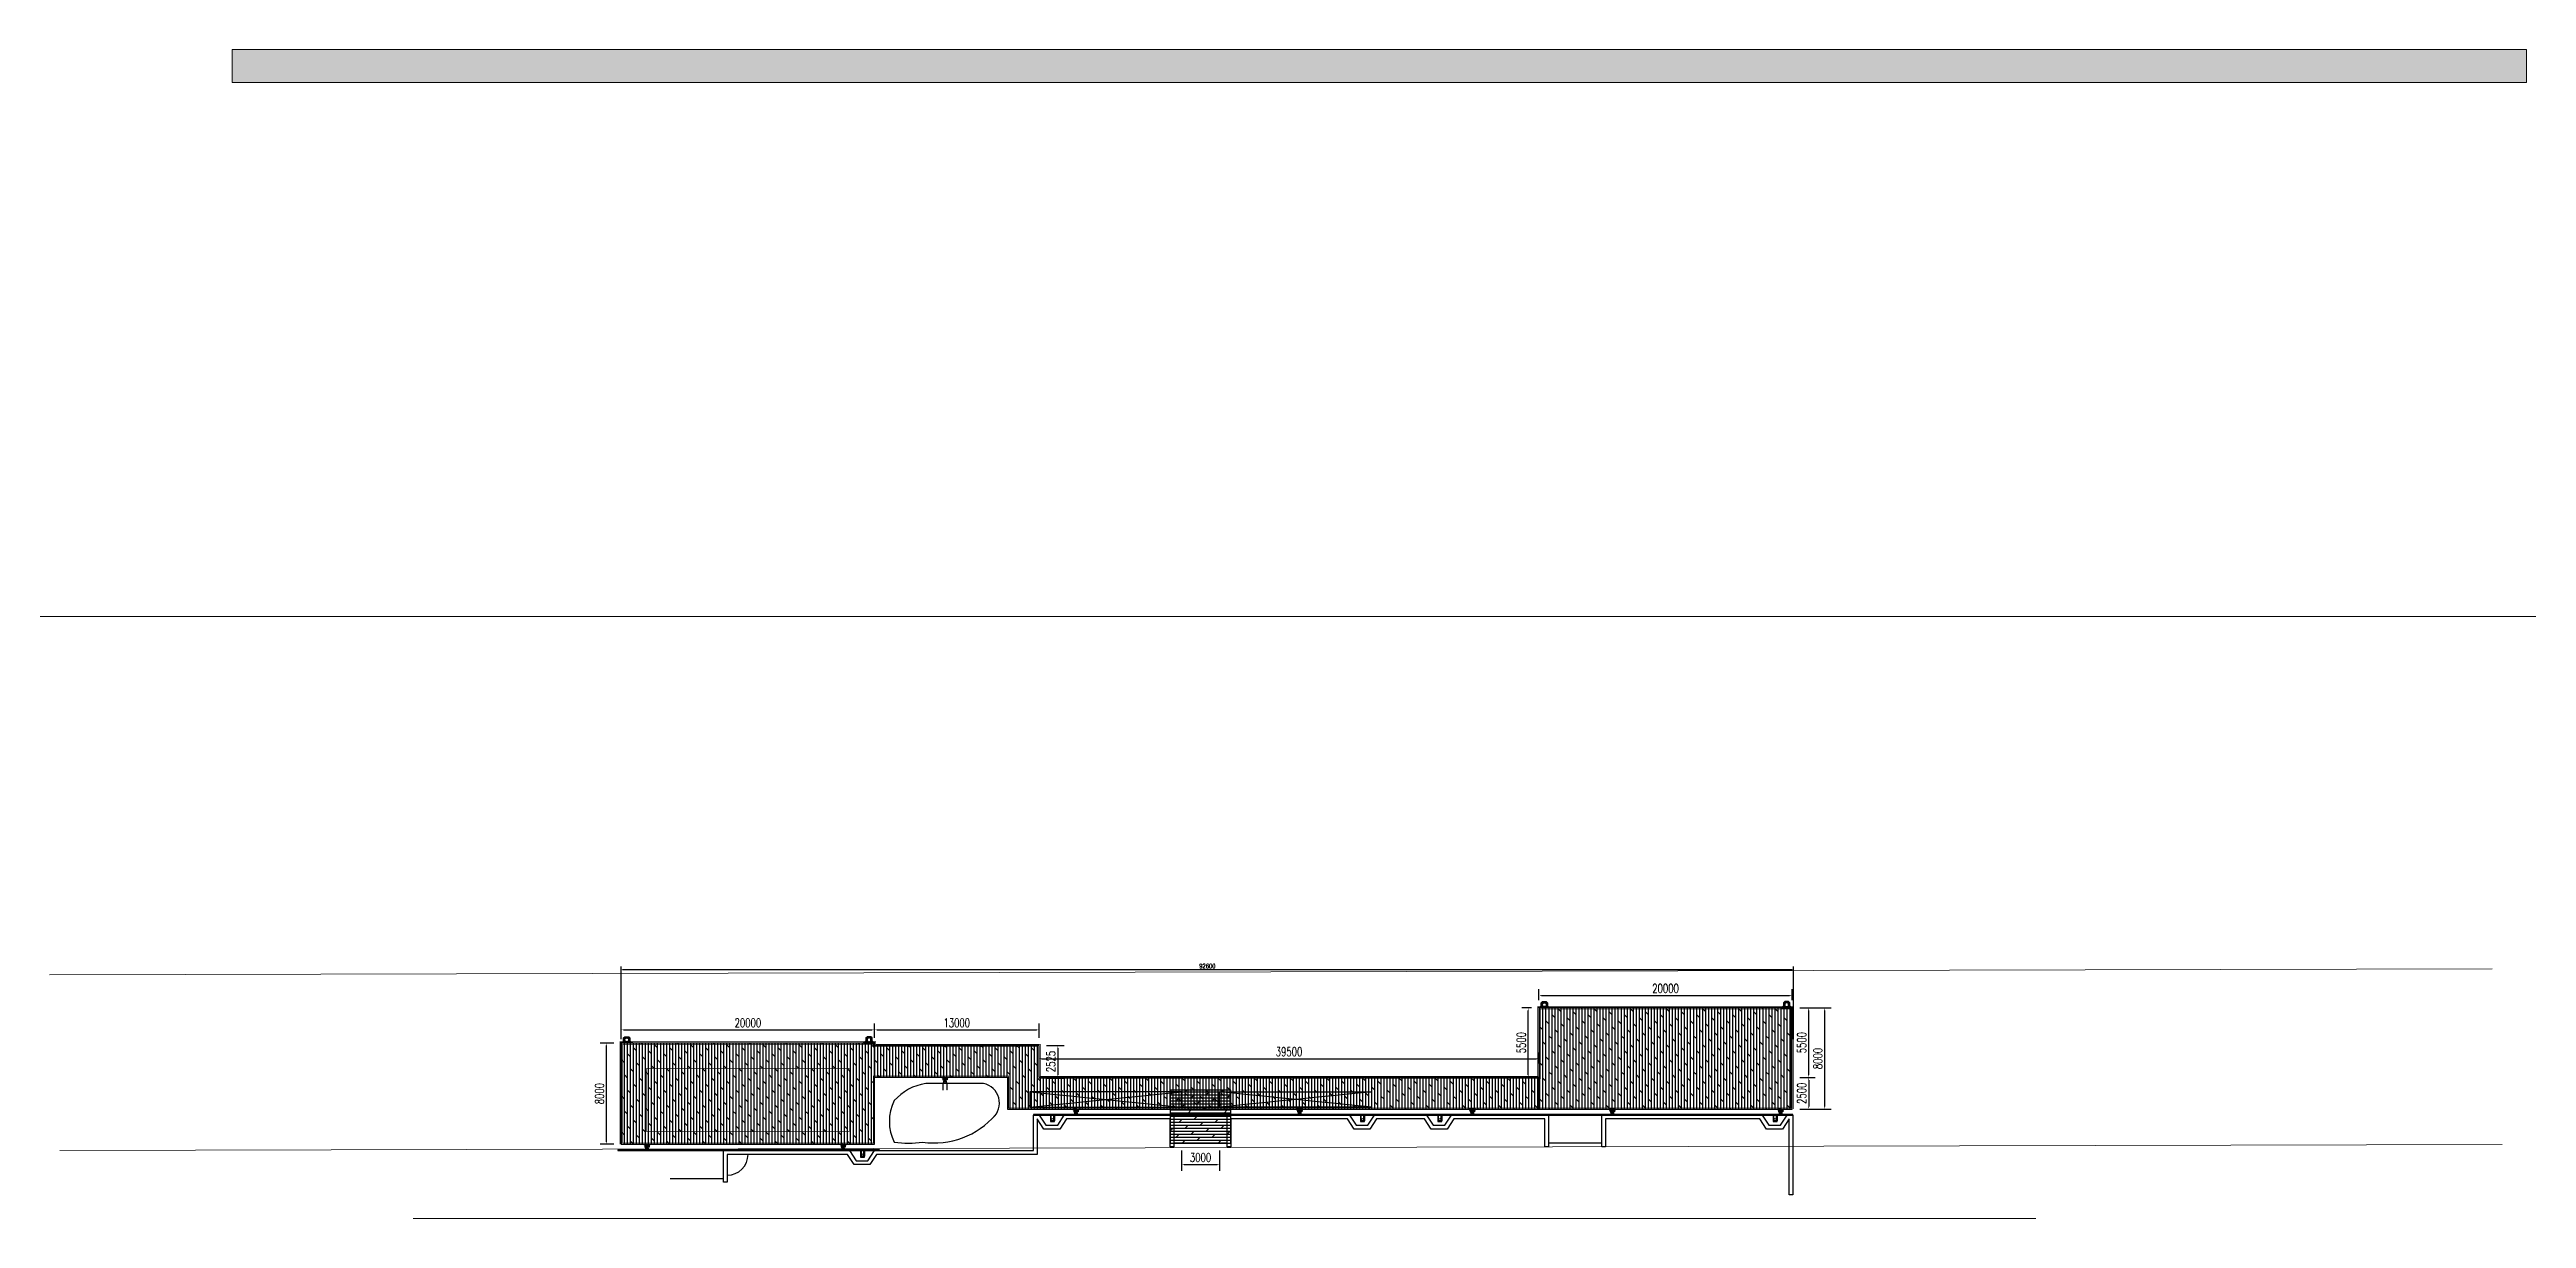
# Model space of a CAD drawing. Header units: millimetres. Extents: x -1871197 to -1180782, y 1281217 to 1543414.
# Drawn here: x -1816000 to -1620308, y 1451050 to 1543414 of the extents above; entities that cross this region are included whole.
import ezdxf

# ---------------------------------------------------------------- set-up
doc = ezdxf.new("R2010")
doc.units = ezdxf.units.MM
doc.header["$LTSCALE"] = 10
doc.linetypes.add('HIDDEN', pattern=[0.375, 0.25, -0.125])
doc.layers.get('0').update_dxf_attribs({"linetype": 'CONTINUOUS'})
doc.layers.get('DEFPOINTS').update_dxf_attribs({"linetype": 'CONTINUOUS'})
for name, color, linetype in [('DOTE', 1, 'CONTINUOUS'), ('PUB_DIM', 3, 'CONTINUOUS'), ('W-_ANTICOLLISION防撞措施', 6, 'CONTINUOUS'), ('W-bridge approach引桥', 4, 'CONTINUOUS'), ('W-MOUNTING固定方式', 5, 'CONTINUOUS'), ('W-PLASTIC_RAILINGS塑木栏杆', 6, 'CONTINUOUS'), ('W-STEEL_FRAME钢架', 3, 'CONTINUOUS'), ('W-STEEL_KEEL钢龙骨', 5, 'CONTINUOUS'), ('W-WOOD_FLOOR木地板', 30, 'CONTINUOUS'), ('Z', 12, 'CONTINUOUS'), ('护桩器', 154, 'CONTINUOUS'), ('景-通用-文字', 7, 'CONTINUOUS'), ('植物', 3, 'CONTINUOUS'), ('钢', 172, 'CONTINUOUS')]:
    doc.layers.add(name, color=color, linetype=linetype)
doc.layers.add('文字标注', color=7, linetype='CONTINUOUS', lineweight=18)
doc.styles.add('STANDARD_T3', font='simplex.shx', dxfattribs={"width": 0.7, "bigfont": 'gbcbig.shx'})
doc.dimstyles.new('W&&100', dxfattribs={"dimtxt": 350, "dimasz": 100, "dimexe": 250, "dimexo": 300, "dimgap": 100, "dimtad": 1, "dimdec": 0, "dimzin": 0, "dimdsep": 46, "dimtxsty": 'STANDARD_T3', "dimcen": 0.09, "dimclrd": 1, "dimclre": 1, "dimclrt": 7, "dimazin": 2, "dimtfac": 1, "dimtdec": 0, "dimtix": 1, "dimtmove": 2, "dimatfit": 3, "dimfxl": 100, "dimtolj": 1, "dimtzin": 0, "dimarcsym": 0})
doc.dimstyles.new('W&&200', dxfattribs={"dimtxt": 700, "dimasz": 200, "dimexe": 500, "dimexo": 600, "dimgap": 200, "dimtad": 1, "dimdec": 0, "dimzin": 0, "dimdsep": 46, "dimtxsty": 'STANDARD_T3', "dimcen": 0.09, "dimclrd": 1, "dimclre": 1, "dimclrt": 7, "dimazin": 2, "dimtfac": 1, "dimtdec": 0, "dimtix": 1, "dimtmove": 2, "dimatfit": 3, "dimfxl": 100, "dimtolj": 1, "dimtzin": 0, "dimarcsym": 0})
pattern_1 = [(90, (-3339564.74, -978606.98), (-238.122618, 1e-14), []), (135, (-3339564.74, -978607), (-476.24491, -476.24491), [336.75638, -673.512])]

msp = doc.modelspace()

# ---------------------------------------------------------------- blocks, each defined once
blk = doc.blocks.new('*U508')
for p, q in [((-250, 150), (-150, 250)), ((-190, 125), (-125, 190)), ((190, 125), (125, 190)), ((250, 150), (150, 250)), ((-250, -90), (-350, -190)), ((250, -90), (350, -190))]:
    blk.add_line(p, q)
blk.add_lwpolyline([(-430, -190), (430, -190), (430, -250), (-430, -250)], close=True)
at = {"layer": 'Z'}
for radius in [162, 152]:
    blk.add_circle((0, 0), radius, dxfattribs=at)
at = {"layer": '护桩器'}
blk.add_line((280, -250), (-280, -250), dxfattribs=at)
for points in [[(250, 150), (250, -190), (-250, -190), (-250, 150)], [(-182, 37), (-182, 27), (-232, 27)], [(-182, 37), (-232, 37)], [(-186, 39), (-209, 39), (-209, 37)], [(-186, 37), (-209, 37)], [(-208, 29), (-208, 37)], [(-208, 29), (-187, 29)], [(-207, 50), (-203, 51)], [(-206, 51), (-206, 50), (-201, 51), (-206, 51), (-207, 50)], [(-207, 42), (-207, 50)], [(-207, 42), (-207, 39)], [(-207, 42), (-206, 42)], [(-205, 42), (-206, 42), (-206, 50)], [(-198, 39), (-198, 42), (-205, 42)], [(-202, 56), (-203, 55)], [(-191, 55), (-203, 55)], [(-203, 46), (-203, 55)], [(-203, 29), (-203, 51)], [(-203, 51), (-199, 50), (-194, 51)], [(-193, 51), (-202, 51), (-203, 51)], [(-203, 42), (-203, 51), (-191, 51)], [(-202, 43), (-203, 42)], [(-203, 39), (-203, 42)], [(-203, 40), (-203, -38)], [(-203, -38), (-203, 40)], [(-203, 37), (-203, 39)], [(-203, 38), (-203, -38)], [(-203, 37), (-203, 28)], [(-203, 37), (-203, 29)], [(-203, 27), (-203, 29)], [(-191, 18), (-203, 18)], [(-202, 56), (-193, 56), (-191, 55)], [(-202, 56), (-202, 46)], [(-202, 51), (-202, 29)], [(-202, 51), (-202, 43)], [(-202, 43), (-193, 43), (-191, 42)], [(-202, 29), (-202, 18)], [(-198, 52), (-199, 53), (-199, 54), (-201, 53), (-201, 51), (-199, 51), (-199, 51), (-198, 52)], [(-201, 51), (-196, 50), (-192, 51), (-201, 51)], [(-199, 54), (-195, 54)], [(-199, 51), (-195, 51)], [(-199, 42), (-199, 50)], [(-197, 42), (-198, 42)], [(-196, 51), (-197, 52), (-196, 54), (-194, 54), (-194, 52)], [(-197, 49), (-197, -49)], [(-197, 39), (-197, 42)], [(-197, 42), (-197, 42)], [(-195, 42), (-197, 42)], [(-197, 37), (-197, 28)], [(-197, 29), (-197, 37)], [(-194, 51), (-196, 51)], [(-196, 42), (-196, 50)], [(-195, 42), (-188, 42)], [(-194, 52), (-194, 51)], [(-194, 51), (-189, 50), (-188, 51)], [(-193, 46), (-193, 56)], [(-193, 29), (-193, 51)], [(-193, 51), (-191, 51)], [(-193, 51), (-193, 43)], [(-193, 18), (-193, 29)], [(-188, 50), (-188, 51), (-192, 51), (-188, 50)], [(-191, 46), (-191, 55)], [(-191, 29), (-191, 51)], [(-191, 42), (-191, 51)], [(-191, 39), (-191, 42)], [(-191, 40), (-191, -38)], [(-191, -38), (-191, 40)], [(-191, 37), (-191, 39)], [(-191, 38), (-191, -38)], [(-191, 37), (-191, 29)], [(-191, 27), (-191, 29)], [(190, 125), (190, -190), (-190, -190), (-190, 125)], [(-189, 42), (-189, 50)], [(-188, 42), (-188, 50)], [(-188, 42), (-187, 42)], [(-188, 42), (-188, 42)], [(-187, 42), (-187, 39)], [(-187, 29), (-187, 37)], [(-186, 37), (-186, 39)], [(-150, 250), (150, 250)], [(-125, 190), (125, 190)], [(59, 197), (-49, 197)], [(-47, 206), (-46, 207)], [(-47, 206), (-47, 203), (-46, 207)], [(-47, 206), (-47, 206)], [(-47, 206), (-47, 206)], [(-47, 201), (-46, 205), (-47, 206)], [(-46, 199), (-47, 203), (-47, 194), (-46, 199)], [(-47, 201), (-46, 196), (-47, 192)], [(-47, 189), (-46, 189), (-47, 194), (-47, 189)], [(-46, 188), (-47, 192)], [(-46, 188), (-47, 189)], [(-47, 189), (-47, 189)], [(-40, 207), (-46, 207)], [(-46, 199), (-40, 199), (-40, 207)], [(-40, 205), (-46, 205)], [(-40, 196), (-46, 196)], [(-40, 189), (-46, 189)], [(-40, 188), (-46, 188)], [(-40, 209), (-40, 186), (-38, 186)], [(-38, 209), (-40, 209)], [(-40, 205), (-40, 205)], [(-38, 203), (-40, 203)], [(-40, 199), (-40, 188)], [(-38, 191), (-40, 191)], [(-40, 191), (-30, 191)], [(-40, 189), (-40, 189)], [(-38, 209), (-38, 186)], [(-30, 208), (-38, 208)], [(-30, 203), (-38, 203)], [(38, 203), (-38, 203)], [(-38, 197), (-30, 197)], [(40, 191), (-38, 191)], [(-30, 191), (-38, 191)], [(-38, 191), (40, 191)], [(38, 191), (-38, 191)], [(-30, 187), (-38, 187)], [(-37, 182), (-27, 182), (-27, 232)], [(-37, 182), (-37, 232)], [(-37, 203), (-28, 203)], [(-37, 197), (-28, 197)], [(-30, 187), (-30, 208)], [(-30, 191), (-28, 191)], [(18, 191), (18, 203)], [(29, 202), (18, 202)], [(18, 193), (29, 193)], [(37, 182), (27, 182), (27, 232)], [(27, 191), (29, 191)], [(37, 203), (28, 203)], [(37, 197), (28, 197)], [(29, 208), (29, 187)], [(29, 208), (37, 208)], [(37, 203), (29, 203)], [(29, 197), (37, 197)], [(37, 191), (29, 191)], [(29, 187), (37, 187)], [(37, 182), (37, 232)], [(37, 186), (37, 209)], [(39, 186), (39, 209), (37, 209)], [(37, 203), (39, 203)], [(37, 191), (39, 191)], [(37, 186), (39, 186)], [(42, 207), (39, 207)], [(39, 203), (42, 203)], [(39, 191), (42, 191)], [(42, 187), (39, 187)], [(42, 207), (42, 188)], [(42, 207), (42, 206)], [(42, 207), (50, 207)], [(42, 205), (42, 206), (50, 206)], [(43, 202), (42, 203)], [(42, 203), (51, 203), (51, 191)], [(43, 202), (43, 193), (42, 191)], [(42, 199), (50, 199)], [(42, 196), (50, 196)], [(42, 191), (51, 191)], [(42, 189), (50, 189)], [(42, 188), (42, 187)], [(42, 188), (42, 188)], [(42, 188), (50, 188)], [(51, 202), (43, 202)], [(51, 193), (43, 193)], [(46, 203), (55, 203)], [(56, 202), (46, 202)], [(46, 193), (56, 193)], [(46, 191), (55, 191)], [(50, 207), (51, 203)], [(51, 206), (50, 206), (51, 201), (51, 206), (50, 207)], [(51, 203), (50, 199), (51, 194)], [(51, 201), (50, 196), (51, 192), (51, 201)], [(51, 194), (50, 189), (51, 188)], [(50, 188), (51, 188), (51, 192), (50, 188)], [(51, 193), (51, 202), (51, 203)], [(51, 193), (51, 191)], [(55, 191), (55, 203)], [(56, 202), (55, 203)], [(56, 202), (56, 193), (55, 191)], [(182, 37), (182, 27), (232, 27)], [(182, 37), (232, 37)], [(186, 39), (209, 39), (209, 37)], [(186, 37), (186, 39)], [(186, 37), (209, 37)], [(187, 42), (187, 39)], [(188, 42), (187, 42)], [(187, 29), (187, 37)], [(208, 29), (187, 29)], [(194, 51), (189, 50), (188, 51)], [(188, 50), (188, 51), (192, 51), (188, 50)], [(188, 42), (188, 50)], [(195, 42), (188, 42)], [(188, 42), (188, 42)], [(189, 42), (189, 50)], [(202, 56), (193, 56), (191, 55)], [(191, 55), (203, 55)], [(191, 46), (191, 55)], [(191, 29), (191, 51)], [(193, 51), (191, 51)], [(191, 42), (191, 51)], [(203, 42), (203, 51), (191, 51)], [(202, 43), (193, 43), (191, 42)], [(191, 39), (191, 42)], [(191, 40), (191, -38)], [(191, -38), (191, 40)], [(191, 37), (191, 39)], [(191, 38), (191, -38)], [(191, 37), (191, 29)], [(191, 27), (191, 29)], [(191, 18), (203, 18)], [(201, 51), (196, 50), (192, 51), (201, 51)], [(193, 46), (193, 56)], [(193, 29), (193, 51)], [(193, 51), (202, 51), (203, 51)], [(193, 51), (193, 43)], [(193, 18), (193, 29)], [(196, 51), (197, 52), (196, 54), (194, 54), (194, 52)], [(194, 52), (194, 51)], [(194, 51), (196, 51)], [(203, 51), (199, 50), (194, 51)], [(199, 54), (195, 54)], [(199, 51), (195, 51)], [(195, 42), (197, 42)], [(196, 42), (196, 50)], [(197, 49), (197, -49)], [(197, 39), (197, 42)], [(197, 42), (197, 42)], [(197, 42), (198, 42)], [(197, 37), (197, 28)], [(197, 29), (197, 37)], [(198, 52), (199, 53), (199, 54), (201, 53), (201, 51), (199, 51), (199, 51), (198, 52)], [(198, 39), (198, 42), (205, 42)], [(199, 42), (199, 50)], [(206, 51), (206, 50), (201, 51), (206, 51), (207, 50)], [(202, 56), (203, 55)], [(202, 56), (202, 46)], [(202, 51), (202, 29)], [(202, 51), (202, 43)], [(202, 43), (203, 42)], [(202, 29), (202, 18)], [(203, 46), (203, 55)], [(203, 29), (203, 51)], [(207, 50), (203, 51)], [(203, 39), (203, 42)], [(203, 40), (203, -38)], [(203, -38), (203, 40)], [(203, 37), (203, 39)], [(203, 38), (203, -38)], [(203, 37), (203, 28)], [(203, 37), (203, 29)], [(203, 27), (203, 29)], [(205, 42), (206, 42), (206, 50)], [(207, 42), (206, 42)], [(207, 42), (207, 50)], [(207, 42), (207, 39)], [(208, 29), (208, 37)], [(-182, -37), (-182, -27), (-232, -27)], [(-182, -37), (-232, -37)], [(-209, -38), (-186, -38)], [(-209, -40), (-186, -40), (-186, -38)], [(-209, -38), (-209, -40)], [(-187, -30), (-208, -30)], [(-208, -30), (-208, -38)], [(-207, -40), (-207, -46)], [(-199, -46), (-199, -40), (-207, -40)], [(-206, -47), (-207, -46)], [(-206, -47), (-203, -47), (-207, -46)], [(-201, -47), (-205, -46), (-206, -47)], [(-206, -47), (-206, -47)], [(-206, -47), (-206, -47)], [(-205, -40), (-205, -46)], [(-205, -40), (-205, -40)], [(-203, -37), (-203, -28)], [(-203, -30), (-203, -28)], [(-203, -30), (-203, -38)], [(-203, -40), (-203, -30)], [(-203, -38), (-203, -40)], [(-199, -46), (-203, -47), (-194, -47), (-199, -46)], [(-201, -47), (-196, -46), (-192, -47)], [(-199, -40), (-188, -40)], [(-197, -37), (-197, -28)], [(-197, -38), (-197, -30)], [(-196, -40), (-196, -46)], [(-189, -47), (-189, -46), (-194, -47), (-189, -47)], [(-188, -46), (-192, -47)], [(-191, -30), (-191, -28)], [(-191, -30), (-191, -38)], [(-191, -40), (-191, -30)], [(-191, -38), (-191, -40)], [(-189, -40), (-189, -40)], [(-189, -40), (-189, -46)], [(-188, -46), (-189, -47)], [(-189, -47), (-189, -47)], [(-188, -40), (-188, -46)], [(-187, -30), (-187, -38)], [(59, -197), (-49, -197)], [(-46, -188), (-47, -189)], [(-46, -188), (-47, -192)], [(-47, -189), (-46, -189), (-47, -194), (-47, -189)], [(-47, -189), (-47, -189)], [(-47, -201), (-46, -196), (-47, -192)], [(-46, -199), (-47, -203), (-47, -194), (-46, -199)], [(-47, -201), (-46, -205), (-47, -206)], [(-47, -206), (-47, -203), (-46, -207)], [(-47, -206), (-46, -207)], [(-47, -206), (-47, -206)], [(-47, -206), (-47, -206)], [(-40, -188), (-46, -188)], [(-40, -189), (-46, -189)], [(-40, -196), (-46, -196)], [(-46, -199), (-40, -199), (-40, -207)], [(-40, -205), (-46, -205)], [(-40, -207), (-46, -207)], [(-40, -209), (-40, -186), (-38, -186)], [(-40, -199), (-40, -188)], [(-40, -189), (-40, -189)], [(-38, -191), (-40, -191)], [(-40, -191), (-30, -191)], [(-38, -203), (-40, -203)], [(-40, -205), (-40, -205)], [(-38, -209), (-40, -209)], [(-38, -209), (-38, -186)], [(-30, -187), (-38, -187)], [(40, -191), (-38, -191)], [(-30, -191), (-38, -191)], [(-38, -191), (40, -191)], [(38, -191), (-38, -191)], [(-38, -197), (-30, -197)], [(-30, -203), (-38, -203)], [(38, -203), (-38, -203)], [(-30, -208), (-38, -208)], [(-37, -182), (-27, -182), (-27, -232)], [(-37, -182), (-37, -232)], [(-37, -197), (-28, -197)], [(-37, -203), (-28, -203)], [(-30, -187), (-30, -208)], [(-30, -191), (-28, -191)], [(18, -191), (18, -203)], [(18, -193), (29, -193)], [(29, -202), (18, -202)], [(37, -182), (27, -182), (27, -232)], [(27, -191), (29, -191)], [(37, -197), (28, -197)], [(37, -203), (28, -203)], [(29, -208), (29, -187)], [(29, -187), (37, -187)], [(37, -191), (29, -191)], [(29, -197), (37, -197)], [(37, -203), (29, -203)], [(29, -208), (37, -208)], [(37, -182), (37, -232)], [(37, -186), (37, -209)], [(39, -186), (39, -209), (37, -209)], [(37, -186), (39, -186)], [(37, -191), (39, -191)], [(37, -203), (39, -203)], [(42, -187), (39, -187)], [(39, -191), (42, -191)], [(39, -203), (42, -203)], [(42, -207), (39, -207)], [(42, -188), (42, -187)], [(42, -207), (42, -188)], [(42, -188), (42, -188)], [(42, -188), (50, -188)], [(42, -189), (50, -189)], [(43, -202), (43, -193), (42, -191)], [(42, -191), (51, -191)], [(42, -203), (51, -203), (51, -191)], [(42, -196), (50, -196)], [(42, -199), (50, -199)], [(43, -202), (42, -203)], [(42, -205), (42, -206), (50, -206)], [(42, -207), (42, -206)], [(42, -207), (50, -207)], [(51, -193), (43, -193)], [(51, -202), (43, -202)], [(46, -191), (55, -191)], [(46, -193), (56, -193)], [(56, -202), (46, -202)], [(46, -203), (55, -203)], [(51, -194), (50, -189), (51, -188)], [(50, -188), (51, -188), (51, -192), (50, -188)], [(51, -201), (50, -196), (51, -192), (51, -201)], [(51, -203), (50, -199), (51, -194)], [(51, -206), (50, -206), (51, -201), (51, -206), (50, -207)], [(50, -207), (51, -203)], [(51, -193), (51, -191)], [(51, -193), (51, -202), (51, -203)], [(55, -191), (55, -203)], [(56, -202), (56, -193), (55, -191)], [(56, -202), (55, -203)], [(182, -37), (182, -27), (232, -27)], [(182, -37), (232, -37)], [(209, -38), (186, -38)], [(209, -40), (186, -40), (186, -38)], [(187, -30), (208, -30)], [(187, -30), (187, -38)], [(199, -40), (188, -40)], [(188, -40), (188, -46)], [(188, -46), (189, -47)], [(188, -46), (192, -47)], [(189, -40), (189, -40)], [(189, -40), (189, -46)], [(189, -47), (189, -46), (194, -47), (189, -47)], [(189, -47), (189, -47)], [(191, -30), (191, -28)], [(191, -30), (191, -38)], [(191, -40), (191, -30)], [(191, -38), (191, -40)], [(201, -47), (196, -46), (192, -47)], [(199, -46), (203, -47), (194, -47), (199, -46)], [(196, -40), (196, -46)], [(197, -37), (197, -28)], [(197, -38), (197, -30)], [(199, -46), (199, -40), (207, -40)], [(201, -47), (205, -46), (206, -47)], [(203, -37), (203, -28)], [(203, -30), (203, -28)], [(203, -30), (203, -38)], [(203, -40), (203, -30)], [(203, -38), (203, -40)], [(206, -47), (203, -47), (207, -46)], [(205, -40), (205, -46)], [(205, -40), (205, -40)], [(206, -47), (207, -46)], [(206, -47), (206, -47)], [(206, -47), (206, -47)], [(207, -40), (207, -46)], [(208, -30), (208, -38)], [(209, -38), (209, -40)]]:
    blk.add_lwpolyline(points, dxfattribs=at)
for points in [[(-172, 25), (-222, 25), (-222, -25), (-172, -25)], [(25, 172), (25, 222), (-25, 222), (-25, 172)], [(172, 25), (222, 25), (222, -25), (172, -25)], [(25, -172), (25, -222), (-25, -222), (-25, -172)]]:
    blk.add_lwpolyline(points, close=True, dxfattribs=at)
blk = doc.blocks.new('gddz')
h = blk.add_hatch(color=256)
h.dxf.hatch_style = 2
h.paths.add_polyline_path([(-163, 79), (-163, 69), (-171, 69)])
h = blk.add_hatch(color=256)
h.dxf.hatch_style = 2
h.paths.add_polyline_path([(-150, 54), (-150, 44), (-160, 54)])
h = blk.add_hatch(color=256)
h.dxf.hatch_style = 2
h.paths.add_polyline_path([(-132, 69), (-142, 79), (-142, 69)])
h = blk.add_hatch(color=256)
h.dxf.hatch_style = 2
h.paths.add_polyline_path([(142, 79), (142, 69), (132, 69)])
h = blk.add_hatch(color=256)
h.dxf.hatch_style = 2
h.paths.add_polyline_path([(150, 54), (150, 44), (160, 54)])
h = blk.add_hatch(color=256)
h.dxf.hatch_style = 2
h.paths.add_polyline_path([(173, 69), (163, 79), (163, 69)])
h = blk.add_hatch(color=256)
h.dxf.hatch_style = 2
h.paths.add_polyline_path([(-100, -100), (-100, -110), (-110, -100)])
h = blk.add_hatch(color=256)
h.dxf.hatch_style = 2
h.paths.add_polyline_path([(110, -100), (100, -100), (100, -110)])
at = {"lineweight": 13}
for points in [[(-230, 54), (230, 54), (230, 69), (-230, 69), (-230, 54)], [(-163, 69), (-163, 79), (-171, 69), (-163, 69)], [(-163, 569), (-163, 69), (-142, 69)], [(-150, 54), (-150, 44), (-160, 54), (-150, 54)], [(-120, -85), (-150, 39), (-6, 39), (-6, -85), (-120, -85)], [(-142, 69), (-142, 569)], [(-142, 69), (-142, 79), (-132, 69), (-142, 69)], [(-6, -85), (6, -85), (6, 39), (-6, 39), (-6, -85)], [(120, -85), (150, 39), (6, 39), (6, -85), (120, -85)], [(142, 69), (142, 79), (132, 69), (142, 69)], [(142, 569), (142, 69), (163, 69)], [(150, 54), (150, 44), (160, 54), (150, 54)], [(163, 69), (163, 569)], [(163, 69), (163, 79), (173, 69), (163, 69)], [(-120, -100), (120, -100), (120, -85), (-120, -85), (-120, -100)], [(-100, -100), (-100, -110), (-110, -100), (-100, -100)], [(-20, -112), (-100, -112), (-100, -100), (100, -100)], [(20, -288), (100, -288), (100, -300), (-100, -300), (-100, -288), (-20, -288)], [(-4, -271), (-4, -127)], [(4, -127), (4, -271)], [(100, -100), (100, -112), (20, -112)], [(100, -100), (100, -110), (110, -100), (100, -100)]]:
    blk.add_lwpolyline(points, dxfattribs=at)
at = {"lineweight": 0}
for points in [[(-163, 79), (-163, 69), (-171, 69), (-163, 79)], [(-163, 79), (-163, 69), (-171, 69), (-163, 79)], [(-150, 54), (-150, 44), (-160, 54), (-150, 54)], [(-150, 54), (-150, 44), (-160, 54), (-150, 54)], [(-132, 69), (-142, 79), (-142, 69), (-132, 69)], [(-132, 69), (-142, 79), (-142, 69), (-132, 69)], [(142, 79), (142, 69), (132, 69), (142, 79)], [(142, 79), (142, 69), (132, 69), (142, 79)], [(150, 54), (150, 44), (160, 54), (150, 54)], [(150, 54), (150, 44), (160, 54), (150, 54)], [(173, 69), (163, 79), (163, 69), (173, 69)], [(173, 69), (163, 79), (163, 69), (173, 69)], [(-100, -100), (-100, -110), (-110, -100), (-100, -100)], [(-100, -100), (-100, -110), (-110, -100), (-100, -100)], [(110, -100), (100, -100), (100, -110), (110, -100)], [(110, -100), (100, -100), (100, -110), (110, -100)]]:
    blk.add_lwpolyline(points, dxfattribs=at)
blk.add_lwpolyline([(-150, 54), (150, 54), (150, 39), (-150, 39)], close=True)
blk.add_arc((152, 565), 11.1, 23.29569, 156.70431)
at = {"lineweight": 13}
for points in [[(-152, 578), (-157, 578), (-161, 574), (-161, 569)], [(-142, 569), (-142, 574), (-146, 578), (-152, 578)], [(-4, -128), (-4, -119), (-11, -112), (-20, -112)], [(-20, -288), (-11, -288), (-4, -281), (-4, -271)], [(20, -112), (11, -112), (4, -119), (4, -128)], [(4, -271), (4, -281), (11, -288), (20, -288)]]:
    blk.add_open_spline(points, degree=3, dxfattribs=at)
blk = doc.blocks.new('hg')
at = {"layer": 'DOTE'}
blk.add_line((163, -140), (-37, -140), dxfattribs=at)
at = {"layer": 'W-MOUNTING固定方式'}
blk.add_lwpolyline([(-187, -184), (313, -184), (313, -227), (-187, -227)], close=True, dxfattribs=at)
at = {"layer": '钢'}
for p, q in [((113, -129), (13, -129)), ((113, -140), (13, -140)), ((113, -151), (13, -151)), ((16, -100), (16, -180)), ((110, -100), (110, -180))]:
    blk.add_line(p, q, dxfattribs=at)
for points in [[(-47, 0), (47, 0), (50, -3), (50, -77), (47, -80), (-47, -80), (-50, -77), (-50, -3)], [(173, 0), (79, 0), (76, -3), (76, -77), (79, -80), (173, -80), (176, -77), (176, -3)], [(-107, -7), (-67, -7), (-67, -227), (-107, -227)], [(-107, -28), (43, -28), (43, -52), (-107, -52)], [(163, -132), (-37, -132), (-37, -148), (163, -148)], [(-30, -125), (10, -125), (10, -227), (-30, -227)], [(110, -100), (16, -100), (13, -103), (13, -177), (16, -180), (110, -180), (113, -177), (113, -103)], [(233, -28), (83, -28), (83, -52), (233, -52)], [(156, -125), (116, -125), (116, -227), (156, -227)], [(233, -7), (193, -7), (193, -227), (233, -227)]]:
    blk.add_lwpolyline(points, close=True, dxfattribs=at)
at = {"layer": '钢', "linetype": 'HIDDEN', "ltscale": 50}
for points in [[(-103, -7), (-71, -7), (-71, -227), (-103, -227)], [(-26, -125), (6, -125), (6, -227), (-26, -227)], [(152, -125), (120, -125), (120, -227), (152, -227)], [(229, -7), (197, -7), (197, -227), (229, -227)]]:
    blk.add_lwpolyline(points, close=True, dxfattribs=at)
at = {"layer": 'PUB_DIM'}
blk.add_blockref('gddz', (63, 203), dxfattribs=at)
blk = doc.blocks.new('1')
h = blk.add_hatch(color=256)
h.dxf.hatch_style = 2
h.paths.add_polyline_path([(-150, 15), (-150, 25), (-160, 15)])
h = blk.add_hatch(color=256)
h.dxf.hatch_style = 2
h.paths.add_polyline_path([(-110, 169), (-100, 169), (-100, 179)])
h = blk.add_hatch(color=256)
h.dxf.hatch_style = 2
h.paths.add_polyline_path([(100, 169), (100, 179), (110, 169)])
h = blk.add_hatch(color=256)
h.dxf.hatch_style = 2
h.paths.add_polyline_path([(150, 15), (150, 25), (160, 15)])
h = blk.add_hatch(color=256)
h.dxf.hatch_style = 2
h.paths.add_polyline_path([(-173, 0), (-163, -10), (-163, 0)])
h = blk.add_hatch(color=256)
h.dxf.hatch_style = 2
h.paths.add_polyline_path([(-142, -10), (-142, 0), (-132, 0)])
h = blk.add_hatch(color=256)
h.dxf.hatch_style = 2
h.paths.add_polyline_path([(132, 0), (142, -10), (142, 0)])
h = blk.add_hatch(color=256)
h.dxf.hatch_style = 2
h.paths.add_polyline_path([(163, -10), (163, 0), (171, 0)])
at = {"lineweight": 13}
for points in [[(230, 15), (-230, 15), (-230, 0), (230, 0), (230, 15)], [(-150, 15), (-150, 25), (-160, 15), (-150, 15)], [(-120, 154), (-150, 30), (-6, 30), (-6, 154), (-120, 154)], [(120, 169), (-120, 169), (-120, 154), (120, 154), (120, 169)], [(-100, 169), (-100, 179), (-110, 169), (-100, 169)], [(-20, 357), (-100, 357), (-100, 369), (100, 369), (100, 357), (20, 357)], [(-100, 169), (-100, 181), (-20, 181)], [(20, 181), (100, 181), (100, 169), (-100, 169)], [(6, 154), (-6, 154), (-6, 30), (6, 30), (6, 154)], [(-4, 196), (-4, 340)], [(4, 340), (4, 196)], [(120, 154), (150, 30), (6, 30), (6, 154), (120, 154)], [(100, 169), (100, 179), (110, 169), (100, 169)], [(150, 15), (150, 25), (160, 15), (150, 15)], [(-163, 0), (-163, -10), (-173, 0), (-163, 0)], [(-142, 0), (-142, -10), (-132, 0), (-142, 0)], [(142, 0), (142, -10), (132, 0), (142, 0)], [(163, 0), (163, -10), (171, 0), (163, 0)]]:
    blk.add_lwpolyline(points, dxfattribs=at)
at = {"lineweight": 0}
for points in [[(-150, 15), (-150, 25), (-160, 15), (-150, 15)], [(-150, 15), (-150, 25), (-160, 15), (-150, 15)], [(-110, 169), (-100, 169), (-100, 179), (-110, 169)], [(-110, 169), (-100, 169), (-100, 179), (-110, 169)], [(100, 169), (100, 179), (110, 169), (100, 169)], [(100, 169), (100, 179), (110, 169), (100, 169)], [(150, 15), (150, 25), (160, 15), (150, 15)], [(150, 15), (150, 25), (160, 15), (150, 15)], [(-173, 0), (-163, -10), (-163, 0), (-173, 0)], [(-173, 0), (-163, -10), (-163, 0), (-173, 0)], [(-142, -10), (-142, 0), (-132, 0), (-142, -10)], [(-142, -10), (-142, 0), (-132, 0), (-142, -10)], [(132, 0), (142, -10), (142, 0), (132, 0)], [(132, 0), (142, -10), (142, 0), (132, 0)], [(163, -10), (163, 0), (171, 0), (163, -10)], [(163, -10), (163, 0), (171, 0), (163, -10)]]:
    blk.add_lwpolyline(points, dxfattribs=at)
blk.add_lwpolyline([(150, 15), (-150, 15), (-150, 30), (150, 30)], close=True)
at = {"lineweight": 13}
for points in [[(-4, 340), (-4, 350), (-11, 357), (-20, 357)], [(-20, 181), (-11, 181), (-4, 188), (-4, 197)], [(20, 357), (11, 357), (4, 350), (4, 340)], [(4, 197), (4, 188), (11, 181), (20, 181)]]:
    blk.add_open_spline(points, degree=3, dxfattribs=at)
blk = doc.blocks.new('hg2')
at = {"layer": 'DOTE'}
blk.add_line((-96, 216), (104, 216), dxfattribs=at)
at = {"layer": 'W-MOUNTING固定方式'}
blk.add_lwpolyline([(254, 260), (-246, 260), (-246, 303), (254, 303)], close=True, dxfattribs=at)
at = {"layer": '钢'}
for p, q in [((-46, 227), (54, 227)), ((-46, 216), (54, 216)), ((-46, 205), (54, 205)), ((-43, 176), (-43, 256)), ((51, 176), (51, 256))]:
    blk.add_line(p, q, dxfattribs=at)
for points in [[(-166, 83), (-126, 83), (-126, 303), (-166, 303)], [(-166, 104), (-16, 104), (-16, 128), (-166, 128)], [(-106, 76), (-12, 76), (-9, 79), (-9, 153), (-12, 156), (-106, 156), (-109, 153), (-109, 79)], [(-96, 208), (104, 208), (104, 224), (-96, 224)], [(-88, 201), (-48, 201), (-48, 303), (-88, 303)], [(-43, 176), (51, 176), (54, 179), (54, 253), (51, 256), (-43, 256), (-46, 253), (-46, 179)], [(114, 76), (20, 76), (17, 79), (17, 153), (20, 156), (114, 156), (117, 153), (117, 79)], [(174, 104), (24, 104), (24, 128), (174, 128)], [(97, 201), (57, 201), (57, 303), (97, 303)], [(174, 83), (134, 83), (134, 303), (174, 303)]]:
    blk.add_lwpolyline(points, close=True, dxfattribs=at)
at = {"layer": '钢', "linetype": 'HIDDEN', "ltscale": 50}
for points in [[(-162, 83), (-130, 83), (-130, 303), (-162, 303)], [(-84, 201), (-52, 201), (-52, 303), (-84, 303)], [(93, 201), (61, 201), (61, 303), (93, 303)], [(170, 83), (138, 83), (138, 303), (170, 303)]]:
    blk.add_lwpolyline(points, close=True, dxfattribs=at)
at = {"layer": 'W-STEEL_FRAME钢架'}
blk.add_blockref('1', (4, -197), dxfattribs=at)
blk = doc.blocks.new('2')
h = blk.add_hatch(color=256)
h.dxf.hatch_style = 2
h.paths.add_polyline_path([(-110, 8), (-100, 8), (-100, 18)])
h = blk.add_hatch(color=256)
h.dxf.hatch_style = 2
h.paths.add_polyline_path([(100, 8), (100, 18), (110, 8)])
h = blk.add_hatch(color=256)
h.dxf.hatch_style = 2
h.paths.add_polyline_path([(-173, -161), (-163, -172), (-163, -161)])
h = blk.add_hatch(color=256)
h.dxf.hatch_style = 2
h.paths.add_polyline_path([(-150, -146), (-150, -136), (-160, -146)])
h = blk.add_hatch(color=256)
h.dxf.hatch_style = 2
h.paths.add_polyline_path([(-142, -172), (-142, -161), (-132, -161)])
h = blk.add_hatch(color=256)
h.dxf.hatch_style = 2
h.paths.add_polyline_path([(132, -161), (142, -172), (142, -161)])
h = blk.add_hatch(color=256)
h.dxf.hatch_style = 2
h.paths.add_polyline_path([(150, -146), (150, -136), (160, -146)])
h = blk.add_hatch(color=256)
h.dxf.hatch_style = 2
h.paths.add_polyline_path([(163, -172), (163, -161), (171, -161)])
at = {"lineweight": 13}
for points in [[(120, 8), (-120, 8), (-120, -8), (120, -8), (120, 8)], [(-100, 8), (-100, 18), (-110, 8), (-100, 8)], [(-20, 175), (-100, 175), (-100, 186), (100, 186), (100, 175), (20, 175)], [(-100, 8), (-100, 19), (-20, 19)], [(20, 19), (100, 19), (100, 8), (-100, 8)], [(-4, 35), (-4, 157)], [(4, 157), (4, 35)], [(100, 8), (100, 18), (110, 8), (100, 8)], [(230, -146), (-230, -146), (-230, -161), (230, -161), (230, -146)], [(-163, -161), (-163, -172), (-173, -161), (-163, -161)], [(-150, -146), (-150, -136), (-160, -146), (-150, -146)], [(-120, -8), (-150, -131), (-6, -131), (-6, -8), (-120, -8)], [(-142, -161), (-142, -172), (-132, -161), (-142, -161)], [(6, -8), (-6, -8), (-6, -131), (6, -131), (6, -8)], [(120, -8), (150, -131), (6, -131), (6, -8), (120, -8)], [(142, -161), (142, -172), (132, -161), (142, -161)], [(150, -146), (150, -136), (160, -146), (150, -146)], [(163, -161), (163, -172), (171, -161), (163, -161)]]:
    blk.add_lwpolyline(points, dxfattribs=at)
at = {"lineweight": 0}
for points in [[(-110, 8), (-100, 8), (-100, 18), (-110, 8)], [(-110, 8), (-100, 8), (-100, 18), (-110, 8)], [(100, 8), (100, 18), (110, 8), (100, 8)], [(100, 8), (100, 18), (110, 8), (100, 8)], [(-173, -161), (-163, -172), (-163, -161), (-173, -161)], [(-173, -161), (-163, -172), (-163, -161), (-173, -161)], [(-150, -146), (-150, -136), (-160, -146), (-150, -146)], [(-150, -146), (-150, -136), (-160, -146), (-150, -146)], [(-142, -172), (-142, -161), (-132, -161), (-142, -172)], [(-142, -172), (-142, -161), (-132, -161), (-142, -172)], [(132, -161), (142, -172), (142, -161), (132, -161)], [(132, -161), (142, -172), (142, -161), (132, -161)], [(150, -146), (150, -136), (160, -146), (150, -146)], [(150, -146), (150, -136), (160, -146), (150, -146)], [(163, -172), (163, -161), (171, -161), (163, -172)], [(163, -172), (163, -161), (171, -161), (163, -172)]]:
    blk.add_lwpolyline(points, dxfattribs=at)
blk.add_lwpolyline([(150, -146), (-150, -146), (-150, -131), (150, -131)], close=True)
at = {"lineweight": 13}
for points in [[(-4, 157), (-4, 167), (-11, 175), (-20, 175)], [(-20, 19), (-11, 19), (-4, 27), (-4, 36)], [(20, 175), (11, 175), (4, 167), (4, 157)], [(4, 36), (4, 27), (11, 19), (20, 19)]]:
    blk.add_open_spline(points, degree=3, dxfattribs=at)
blk = doc.blocks.new('hg3')
at = {"layer": 'DOTE'}
blk.add_line((-100, -87), (100, -87), dxfattribs=at)
at = {"layer": 'W-MOUNTING固定方式'}
blk.add_lwpolyline([(250, -43), (-250, -43), (-250, 0), (250, 0)], close=True, dxfattribs=at)
at = {"layer": '钢'}
for p, q in [((-50, -76), (50, -76)), ((-50, -87), (50, -87)), ((-50, -98), (50, -98)), ((-47, -127), (-47, -47)), ((47, -127), (47, -47))]:
    blk.add_line(p, q, dxfattribs=at)
for points in [[(-170, -220), (-130, -220), (-130, 0), (-170, 0)], [(-92, -102), (-52, -102), (-52, 0), (-92, 0)], [(92, -102), (52, -102), (52, 0), (92, 0)], [(170, -220), (130, -220), (130, 0), (170, 0)], [(-170, -199), (-20, -199), (-20, -175), (-170, -175)], [(-110, -227), (-16, -227), (-13, -224), (-13, -150), (-16, -147), (-110, -147), (-113, -150), (-113, -224)], [(-100, -95), (100, -95), (100, -79), (-100, -79)], [(-47, -127), (47, -127), (50, -124), (50, -50), (47, -47), (-47, -47), (-50, -50), (-50, -124)], [(110, -227), (16, -227), (13, -224), (13, -150), (16, -147), (110, -147), (113, -150), (113, -224)], [(170, -199), (20, -199), (20, -175), (170, -175)]]:
    blk.add_lwpolyline(points, close=True, dxfattribs=at)
at = {"layer": '钢', "linetype": 'HIDDEN', "ltscale": 50}
for points in [[(-166, -220), (-134, -220), (-134, 0), (-166, 0)], [(-88, -102), (-56, -102), (-56, 0), (-88, 0)], [(88, -102), (56, -102), (56, 0), (88, 0)], [(166, -220), (134, -220), (134, 0), (166, 0)]]:
    blk.add_lwpolyline(points, close=True, dxfattribs=at)
at = {"layer": 'W-STEEL_FRAME钢架'}
blk.add_blockref('2', (0, -313), dxfattribs=at)
blk = doc.blocks.new('yq')
at = {"layer": 'W-bridge approach引桥'}
for p, q in [((0, 0), (12000, 1200)), ((0, 1200), (12000, 0))]:
    blk.add_line(p, q, dxfattribs=at)
blk.add_lwpolyline([(0, 0), (12000, 0), (12000, 1200), (0, 1200)], close=True, dxfattribs=at)
blk = doc.blocks.new('*D525')
at = {"layer": 'DEFPOINTS', "color": 0, "transparency": 16777216}
for p in [(-1772003, 1464914), (-1770825, 1464914), (-1770825, 1456914)]:
    blk.add_point(p, dxfattribs=at)
at = {"layer": 'W-WOOD_FLOOR木地板', "color": 1, "lineweight": -2, "transparency": 16777216}
for p, q in [((-1771425, 1464914), (-1772503, 1464914)), ((-1772003, 1457114), (-1772003, 1464714)), ((-1771425, 1456914), (-1772503, 1456914))]:
    blk.add_line(p, q, dxfattribs=at)
at = {"layer": 'W-WOOD_FLOOR木地板', "color": 1, "transparency": 16777216}
for points in [[(-1772036, 1464714), (-1771970, 1464714), (-1772003, 1464914)], [(-1772036, 1457114), (-1771970, 1457114), (-1772003, 1456914)]]:
    blk.add_solid(points, dxfattribs=at)
at = {"layer": 'W-WOOD_FLOOR木地板', "color": 7, "transparency": 16777216, "insert": (-1772553, 1460914), "char_height": 700, "attachment_point": 5, "rotation": 90, "style": 'STANDARD_T3'}
blk.add_mtext('\\A1;8000', dxfattribs=at)
blk = doc.blocks.new('*D526')
at = {"layer": 'DEFPOINTS', "color": 0, "transparency": 16777216}
for p in [(-1750825, 1465953), (-1770825, 1464914), (-1750825, 1464914)]:
    blk.add_point(p, dxfattribs=at)
at = {"layer": 'W-WOOD_FLOOR木地板', "color": 1, "lineweight": -2, "transparency": 16777216}
for p, q in [((-1770825, 1465514), (-1770825, 1466453)), ((-1770625, 1465953), (-1751025, 1465953)), ((-1750825, 1465514), (-1750825, 1466453))]:
    blk.add_line(p, q, dxfattribs=at)
at = {"layer": 'W-WOOD_FLOOR木地板', "color": 1, "transparency": 16777216}
for points in [[(-1770625, 1465986), (-1770625, 1465919), (-1770825, 1465953)], [(-1751025, 1465986), (-1751025, 1465919), (-1750825, 1465953)]]:
    blk.add_solid(points, dxfattribs=at)
at = {"layer": 'W-WOOD_FLOOR木地板', "color": 7, "transparency": 16777216, "insert": (-1760825, 1466503), "char_height": 700, "attachment_point": 5, "style": 'STANDARD_T3'}
blk.add_mtext('\\A1;20000', dxfattribs=at)
blk = doc.blocks.new('*D527')
at = {"layer": 'DEFPOINTS', "color": 0, "transparency": 16777216}
for p in [(-1737825, 1465953), (-1750825, 1464714), (-1737825, 1464714)]:
    blk.add_point(p, dxfattribs=at)
at = {"layer": 'W-WOOD_FLOOR木地板', "color": 1, "lineweight": -2, "transparency": 16777216}
for p, q in [((-1750825, 1465314), (-1750825, 1466453)), ((-1750625, 1465953), (-1738025, 1465953)), ((-1737825, 1465314), (-1737825, 1466453))]:
    blk.add_line(p, q, dxfattribs=at)
at = {"layer": 'W-WOOD_FLOOR木地板', "color": 1, "transparency": 16777216}
for points in [[(-1750625, 1465986), (-1750625, 1465919), (-1750825, 1465953)], [(-1738025, 1465986), (-1738025, 1465919), (-1737825, 1465953)]]:
    blk.add_solid(points, dxfattribs=at)
at = {"layer": 'W-WOOD_FLOOR木地板', "color": 7, "transparency": 16777216, "insert": (-1744325, 1466503), "char_height": 700, "attachment_point": 5, "style": 'STANDARD_T3'}
blk.add_mtext('\\A1;13000', dxfattribs=at)
blk = doc.blocks.new('*D528')
at = {"layer": 'DEFPOINTS', "color": 0, "transparency": 16777216}
for p in [(-1737825, 1464714), (-1737825, 1462189), (-1736339, 1462189)]:
    blk.add_point(p, dxfattribs=at)
at = {"layer": 'W-WOOD_FLOOR木地板', "color": 1, "lineweight": -2, "transparency": 16777216}
for p, q in [((-1737225, 1464714), (-1735839, 1464714)), ((-1736339, 1464514), (-1736339, 1462389)), ((-1737225, 1462189), (-1735839, 1462189))]:
    blk.add_line(p, q, dxfattribs=at)
at = {"layer": 'W-WOOD_FLOOR木地板', "color": 1, "transparency": 16777216}
for points in [[(-1736372, 1464514), (-1736306, 1464514), (-1736339, 1464714)], [(-1736372, 1462389), (-1736306, 1462389), (-1736339, 1462189)]]:
    blk.add_solid(points, dxfattribs=at)
at = {"layer": 'W-WOOD_FLOOR木地板', "color": 7, "transparency": 16777216, "insert": (-1736889, 1463452), "char_height": 700, "attachment_point": 5, "rotation": 90, "style": 'STANDARD_T3'}
blk.add_mtext('\\A1;2525', dxfattribs=at)
blk = doc.blocks.new('*D529')
at = {"layer": 'DEFPOINTS', "color": 0, "transparency": 16777216}
for p in [(-1737825, 1462689), (-1698325, 1463674), (-1698325, 1462689)]:
    blk.add_point(p, dxfattribs=at)
at = {"layer": 'W-WOOD_FLOOR木地板', "color": 1, "lineweight": -2, "transparency": 16777216}
for p, q in [((-1737825, 1463289), (-1737825, 1464174)), ((-1698325, 1463289), (-1698325, 1464174)), ((-1737625, 1463674), (-1698525, 1463674))]:
    blk.add_line(p, q, dxfattribs=at)
at = {"layer": 'W-WOOD_FLOOR木地板', "color": 1, "transparency": 16777216}
for points in [[(-1737625, 1463707), (-1737625, 1463640), (-1737825, 1463674)], [(-1698525, 1463707), (-1698525, 1463640), (-1698325, 1463674)]]:
    blk.add_solid(points, dxfattribs=at)
at = {"layer": 'W-WOOD_FLOOR木地板', "color": 7, "transparency": 16777216, "insert": (-1718075, 1464224), "char_height": 700, "attachment_point": 5, "style": 'STANDARD_T3'}
blk.add_mtext('\\A1;39500', dxfattribs=at)
blk = doc.blocks.new('*D530')
at = {"layer": 'DEFPOINTS', "color": 0, "transparency": 16777216}
for p in [(-1699176, 1467689), (-1698325, 1467689), (-1698325, 1462189)]:
    blk.add_point(p, dxfattribs=at)
at = {"layer": 'W-WOOD_FLOOR木地板', "color": 1, "lineweight": -2, "transparency": 16777216}
for p, q in [((-1698925, 1467689), (-1699676, 1467689)), ((-1699176, 1462389), (-1699176, 1467489)), ((-1698925, 1462189), (-1699676, 1462189))]:
    blk.add_line(p, q, dxfattribs=at)
at = {"layer": 'W-WOOD_FLOOR木地板', "color": 1, "transparency": 16777216}
for points in [[(-1699209, 1467489), (-1699142, 1467489), (-1699176, 1467689)], [(-1699209, 1462389), (-1699142, 1462389), (-1699176, 1462189)]]:
    blk.add_solid(points, dxfattribs=at)
at = {"layer": 'W-WOOD_FLOOR木地板', "color": 7, "transparency": 16777216, "insert": (-1699726, 1464939), "char_height": 700, "attachment_point": 5, "rotation": 90, "style": 'STANDARD_T3'}
blk.add_mtext('\\A1;5500', dxfattribs=at)
blk = doc.blocks.new('*D531')
at = {"layer": 'DEFPOINTS', "color": 0, "transparency": 16777216}
for p in [(-1678325, 1468680), (-1698325, 1467689), (-1678325, 1467689)]:
    blk.add_point(p, dxfattribs=at)
at = {"layer": 'W-WOOD_FLOOR木地板', "color": 1, "lineweight": -2, "transparency": 16777216}
for p, q in [((-1698325, 1468289), (-1698325, 1469180)), ((-1698125, 1468680), (-1678525, 1468680)), ((-1678325, 1468289), (-1678325, 1469180))]:
    blk.add_line(p, q, dxfattribs=at)
at = {"layer": 'W-WOOD_FLOOR木地板', "color": 1, "transparency": 16777216}
for points in [[(-1698125, 1468714), (-1698125, 1468647), (-1698325, 1468680)], [(-1678525, 1468714), (-1678525, 1468647), (-1678325, 1468680)]]:
    blk.add_solid(points, dxfattribs=at)
at = {"layer": 'W-WOOD_FLOOR木地板', "color": 7, "transparency": 16777216, "insert": (-1688325, 1469230), "char_height": 700, "attachment_point": 5, "style": 'STANDARD_T3'}
blk.add_mtext('\\A1;20000', dxfattribs=at)
blk = doc.blocks.new('*D532')
at = {"color": 1, "lineweight": -2, "transparency": 16777216}
for p, q in [((-1726563, 1456414), (-1726563, 1454822)), ((-1723563, 1456414), (-1723563, 1454822)), ((-1726363, 1455322), (-1723763, 1455322))]:
    blk.add_line(p, q, dxfattribs=at)
at = {"color": 1, "transparency": 16777216}
for points in [[(-1726363, 1455356), (-1726363, 1455289), (-1726563, 1455322)], [(-1723763, 1455356), (-1723763, 1455289), (-1723563, 1455322)]]:
    blk.add_solid(points, dxfattribs=at)
at = {"layer": 'DEFPOINTS', "color": 0, "transparency": 16777216}
for p in [(-1726563, 1457014), (-1723563, 1457014), (-1723563, 1455322)]:
    blk.add_point(p, dxfattribs=at)
at = {"color": 7, "transparency": 16777216, "insert": (-1725063, 1455872), "char_height": 700, "attachment_point": 5, "style": 'STANDARD_T3'}
blk.add_mtext('\\A1;3000', dxfattribs=at)
blk = doc.blocks.new('*D521')
at = {"layer": 'DEFPOINTS', "color": 0, "transparency": 16777216}
for p in [(-1678325, 1467689), (-1675747, 1467689), (-1678325, 1459689)]:
    blk.add_point(p, dxfattribs=at)
at = {"layer": 'W-WOOD_FLOOR木地板', "color": 1, "lineweight": -2, "transparency": 16777216}
for p, q in [((-1677725, 1467689), (-1675247, 1467689)), ((-1675747, 1459889), (-1675747, 1467489)), ((-1677725, 1459689), (-1675247, 1459689))]:
    blk.add_line(p, q, dxfattribs=at)
at = {"layer": 'W-WOOD_FLOOR木地板', "color": 1, "transparency": 16777216}
for points in [[(-1675781, 1467489), (-1675714, 1467489), (-1675747, 1467689)], [(-1675781, 1459889), (-1675714, 1459889), (-1675747, 1459689)]]:
    blk.add_solid(points, dxfattribs=at)
at = {"layer": 'W-WOOD_FLOOR木地板', "color": 7, "transparency": 16777216, "insert": (-1676297, 1463689), "char_height": 700, "attachment_point": 5, "rotation": 90, "style": 'STANDARD_T3'}
blk.add_mtext('\\A1;8000', dxfattribs=at)
blk = doc.blocks.new('*D522')
at = {"layer": 'DEFPOINTS', "color": 0, "transparency": 16777216}
for p in [(-1678325, 1462189), (-1678325, 1459689), (-1677017, 1459689)]:
    blk.add_point(p, dxfattribs=at)
at = {"layer": 'W-WOOD_FLOOR木地板', "color": 1, "lineweight": -2, "transparency": 16777216}
for p, q in [((-1677725, 1462189), (-1676517, 1462189)), ((-1677017, 1461989), (-1677017, 1459889)), ((-1677725, 1459689), (-1676517, 1459689))]:
    blk.add_line(p, q, dxfattribs=at)
at = {"layer": 'W-WOOD_FLOOR木地板', "color": 1, "transparency": 16777216}
for points in [[(-1677051, 1461989), (-1676984, 1461989), (-1677017, 1462189)], [(-1677051, 1459889), (-1676984, 1459889), (-1677017, 1459689)]]:
    blk.add_solid(points, dxfattribs=at)
at = {"layer": 'W-WOOD_FLOOR木地板', "color": 7, "transparency": 16777216, "insert": (-1677567, 1460939), "char_height": 700, "attachment_point": 5, "rotation": 90, "style": 'STANDARD_T3'}
blk.add_mtext('\\A1;2500', dxfattribs=at)
blk = doc.blocks.new('*D523')
at = {"layer": 'DEFPOINTS', "color": 0, "transparency": 16777216}
for p in [(-1678325, 1467689), (-1677017, 1467689), (-1678325, 1462189)]:
    blk.add_point(p, dxfattribs=at)
at = {"layer": 'W-WOOD_FLOOR木地板', "color": 1, "lineweight": -2, "transparency": 16777216}
for p, q in [((-1677725, 1467689), (-1676517, 1467689)), ((-1677017, 1462389), (-1677017, 1467489)), ((-1677725, 1462189), (-1676517, 1462189))]:
    blk.add_line(p, q, dxfattribs=at)
at = {"layer": 'W-WOOD_FLOOR木地板', "color": 1, "transparency": 16777216}
for points in [[(-1677051, 1467489), (-1676984, 1467489), (-1677017, 1467689)], [(-1677051, 1462389), (-1676984, 1462389), (-1677017, 1462189)]]:
    blk.add_solid(points, dxfattribs=at)
at = {"layer": 'W-WOOD_FLOOR木地板', "color": 7, "transparency": 16777216, "insert": (-1677567, 1464939), "char_height": 700, "attachment_point": 5, "rotation": 90, "style": 'STANDARD_T3'}
blk.add_mtext('\\A1;5500', dxfattribs=at)
blk = doc.blocks.new('*D524')
at = {"layer": 'DEFPOINTS', "color": 0, "transparency": 16777216}
for p in [(-1678225, 1470719), (-1770825, 1464914), (-1678225, 1464914)]:
    blk.add_point(p, dxfattribs=at)
at = {"layer": '植物', "color": 1, "lineweight": -2, "transparency": 16777216}
for p, q in [((-1770825, 1465214), (-1770825, 1470969)), ((-1770725, 1470719), (-1678325, 1470719)), ((-1678225, 1465214), (-1678225, 1470969))]:
    blk.add_line(p, q, dxfattribs=at)
at = {"layer": '植物', "color": 1, "transparency": 16777216}
for points in [[(-1770725, 1470736), (-1770725, 1470702), (-1770825, 1470719)], [(-1678325, 1470736), (-1678325, 1470702), (-1678225, 1470719)]]:
    blk.add_solid(points, dxfattribs=at)
at = {"layer": '植物', "color": 7, "transparency": 16777216, "insert": (-1724525, 1470994), "char_height": 350, "attachment_point": 5, "style": 'STANDARD_T3'}
blk.add_mtext('\\A1;92600', dxfattribs=at)

# ---------------------------------------------------------------- dimensions: what is measured, and where the dimension line sits
dim = msp.add_linear_dim(base=(-1723563.5, 1455322.2), p1=(-1726563.5, 1457014.5), p2=(-1723563.5, 1457014.5), dimstyle='W&&200')
dim.commit()
dim.dimension.update_dxf_attribs({"geometry": '*D532', "text_midpoint": (-1725063.5, 1455872.2)})
at = {"layer": 'W-WOOD_FLOOR木地板'}
for base, p1, p2, picture, middle in [((-1678325.5, 1468680.2), (-1698325.5, 1467689.2), (-1678325.5, 1467689.2), '*D531', (-1688325.5, 1469230.2)), ((-1750825.4, 1465952.6), (-1770825.4, 1464914.1), (-1750825.4, 1464914.1), '*D526', (-1760825.4, 1466502.6)), ((-1737825.5, 1465952.6), (-1750825.4, 1464714.1), (-1737825.5, 1464714.1), '*D527', (-1744325.5, 1466502.6)), ((-1698325.5, 1463673.5), (-1737825.5, 1462689.2), (-1698325.5, 1462689.2), '*D529', (-1718075.5, 1464223.5))]:
    dim = msp.add_linear_dim(base=base, p1=p1, p2=p2, dimstyle='W&&200', dxfattribs=at)
    dim.commit()
    dim.dimension.update_dxf_attribs({"geometry": picture, "text_midpoint": middle})
for base, p1, p2, picture, middle in [((-1699175.6, 1467689.2), (-1698325.5, 1462189.2), (-1698325.5, 1467689.2), '*D530', (-1699725.6, 1464939.2)), ((-1675747.3, 1467689.2), (-1678325.5, 1459689.2), (-1678325.5, 1467689.2), '*D521', (-1676297.3, 1463689.2)), ((-1677017.2, 1467689.2), (-1678325.5, 1462189.2), (-1678325.5, 1467689.2), '*D523', (-1677567.2, 1464939.2)), ((-1772002.9, 1464914.1), (-1770825.4, 1456914.1), (-1770825.4, 1464914.1), '*D525', (-1772552.9, 1460914.1)), ((-1736338.9, 1462189.2), (-1737825.5, 1464714.1), (-1737825.5, 1462189.2), '*D528', (-1736888.9, 1463451.7)), ((-1677017.2, 1459689.2), (-1678325.5, 1462189.2), (-1678325.5, 1459689.2), '*D522', (-1677567.2, 1460939.2))]:
    dim = msp.add_linear_dim(base=base, p1=p1, p2=p2, angle=90, dimstyle='W&&200', dxfattribs=at)
    dim.commit()
    dim.dimension.update_dxf_attribs({"geometry": picture, "text_midpoint": middle})
at = {"layer": '植物'}
dim = msp.add_linear_dim(base=(-1678225.5, 1470719), p1=(-1770825.4, 1464914.1), p2=(-1678225.5, 1464914.1), dimstyle='W&&100', dxfattribs=at)
dim.commit()
dim.dimension.update_dxf_attribs({"geometry": '*D524', "text_midpoint": (-1724525.5, 1470994)})

# ---------------------------------------------------------------- hatches: boundary and pattern name
at = {"layer": 'W-WOOD_FLOOR木地板'}
h = msp.add_hatch(dxfattribs=at)
h.set_pattern_fill('DOLMIT', color=256, scale=300, angle=90)
h.set_pattern_definition([(90, (-3339626.74, -978606.98), (-238.122618, 1e-14), []), (135, (-3339626.74, -978607), (-476.24491, -476.24491), [336.75638, -673.512])])
h.paths.add_polyline_path([(-1678325.5, 1459689.2), (-1678325.5, 1467689.2), (-1698325.5, 1467689.2), (-1698325.5, 1459689.2)])
h = msp.add_hatch(dxfattribs=at)
h.set_pattern_fill('DOLMIT', color=256, scale=300, angle=90)
h.set_pattern_definition(pattern_1)
h.paths.add_polyline_path([(-1750825.4, 1456914.1), (-1750825.4, 1464914.1), (-1770825.4, 1464914.1), (-1770825.4, 1456914.1)])
h = msp.add_hatch(dxfattribs=at)
h.set_pattern_fill('DOLMIT', color=256, scale=300, angle=90)
h.set_pattern_definition(pattern_1)
h.paths.add_polyline_path([(-1737763.5, 1464714.1), (-1750825.4, 1464714.1), (-1750825.4, 1462214.1), (-1740263.4, 1462214.1), (-1740263.4, 1459689.2), (-1698263.5, 1459689.2), (-1698263.5, 1462189.2), (-1737763.5, 1462189.2)])
h = msp.add_hatch(dxfattribs=at)
h.set_pattern_fill('DOLMIT', color=256, scale=300)
h.set_pattern_definition([(0, (-3339564.74, -1001852.24), (0, 238.122618), []), (45, (-3339564.74, -1001852.24), (-476.24491, 476.24491), [336.75638, -673.512])])
h.paths.add_polyline_path([(-1727463.5, 1456989.2), (-1722663.5, 1456989.2), (-1722663.5, 1461189.2), (-1727463.5, 1461189.2)])
at = {"layer": '景-通用-文字'}
h = msp.add_hatch(dxfattribs=at)
h.set_pattern_fill('混凝土', scale=500)
h.set_pattern_definition([(50, (-3011879, -1010947.8), (3586.301, -313.7607), [375, -4125]), (355, (-3011879, -1010947.8), (-693.7567, 3760.9607), [300, -3300]), (100.4514, (-3011580, -1010974), (2892.547, 3447.1977), [318.701, -3505.7106]), (46.1842, (-3011879, -1009948), (5336.205, -827.595), [562.5, -6187.5]), (96.6356, (-3011434.3, -1010017), (4673.3135, 4870.589), [478.051, -5258.565]), (351.1842, (-3011879, -1009948), (4673.31, 4870.593), [450, -4950]), (21, (-3011379, -1010197.8), (2984.5353, -2013.0945), [375, -4125]), (326, (-3011379, -1010197.8), (1216.5767, 3625.75), [300, -3300]), (71.4514, (-3011130.3, -1010365.6), (4201.113, 1612.6525), [318.701, -3505.7106]), (37.5, (-3011879, -1010947.8), (60.7993, 1664.46927), [0, -3260, 0, -3350, 0, -3312.5]), (7.5, (-3011879, -1010947.8), (1315.3477, 1972.0586), [0, -1910, 0, -3185, 0, -1262.5]), (327.5, (-3012994, -1010947.8), (2669.1122, -112.77436), [0, -1250, 0, -3900, 0, -5175]), (317.5, (-3013494, -1010947.8), (2915.9308, 500.525), [0, -1625, 0, -2590, 0, -3675])])
h.paths.add_polyline_path([(-1620308.1, 1543414.5), (-1801572.6, 1543414.5), (-1801572.6, 1540801.8), (-1620308.1, 1540801.8)])

# ---------------------------------------------------------------- linework, layer by layer
msp.add_line((-1752801.5, 1456414.5), (-1750825.4, 1456414.5))
at = {"color": 6, "const_width": 50}
msp.add_lwpolyline([(-1768825.4, 1457914.1), (-1752825.4, 1457914.1), (-1752825.4, 1462914.1), (-1768825.4, 1462914.1)], close=True, dxfattribs=at)
for points in [[(-1727163.5, 1457014.5), (-1727163.5, 1456714.5), (-1727463.5, 1456714.5), (-1727463.5, 1458914.5), (-1735663.5, 1458914.5), (-1736188.5, 1458114.5), (-1737438.5, 1458114.5), (-1737963.5, 1458914.5), (-1737963.5, 1456114.5), (-1750663.5, 1456114.5), (-1751188.5, 1455314.5), (-1752438.5, 1455314.5), (-1752963.5, 1456114.5), (-1760763.5, 1456114.5), (-1762463.5, 1456114.5), (-1762463.5, 1453914.5), (-1762763.5, 1453914.5), (-1762763.5, 1456414.5), (-1760763.5, 1456414.5), (-1752801.5, 1456414.5), (-1752276.5, 1455614.5), (-1751350.4, 1455614.5), (-1750825.4, 1456414.5), (-1738263.5, 1456414.5), (-1738263.5, 1459214.5), (-1737801.5, 1459214.5), (-1737276.5, 1458414.5), (-1736350.4, 1458414.5), (-1735825.4, 1459214.5), (-1727163.5, 1459214.5), (-1727163.5, 1457014.5), (-1722963.5, 1457014.5), (-1722963.5, 1459214.5), (-1713301.5, 1459214.5), (-1712776.5, 1458414.5), (-1711850.4, 1458414.5), (-1711325.4, 1459214.5), (-1707201.5, 1459214.5), (-1706676.5, 1458414.5), (-1705750.4, 1458414.5), (-1705225.4, 1459214.5), (-1697563.5, 1459214.5), (-1697563.5, 1457014.5), (-1693363.5, 1457014.5), (-1693363.5, 1459214.5), (-1680701.5, 1459214.5), (-1680176.5, 1458414.5), (-1679250.4, 1458414.5), (-1678725.4, 1459214.5), (-1678263.5, 1459214.5), (-1678263.5, 1452914.5), (-1678563.5, 1452914.5), (-1678563.5, 1458914.5), (-1679088.5, 1458114.5), (-1680338.5, 1458114.5), (-1680863.5, 1458914.5), (-1693063.5, 1458914.5), (-1693063.5, 1456714.5), (-1693363.5, 1456714.5), (-1693363.5, 1457014.5)], [(-1697563.5, 1457014.5), (-1697563.5, 1456714.5), (-1697863.5, 1456714.5), (-1697863.5, 1458914.5), (-1705063.5, 1458914.5), (-1705588.5, 1458114.5), (-1706838.5, 1458114.5), (-1707363.5, 1458914.5), (-1711163.5, 1458914.5), (-1711688.5, 1458114.5), (-1712938.5, 1458114.5), (-1713463.5, 1458914.5), (-1722663.5, 1458914.5), (-1722663.5, 1456714.5), (-1722963.5, 1456714.5), (-1722963.5, 1457014.5)], [(-1766963.5, 1454214.5), (-1762763.5, 1454214.5)]]:
    msp.add_lwpolyline(points)
msp.add_lwpolyline([(-1762463.5, 1454464.5, 0.41421356), (-1760813.5, 1456114.5)], format="xyb")
for centre in [(-1736762.7, 1458859.5), (-1712262.7, 1458859.5), (-1706162.7, 1458859.5), (-1679662.7, 1458859.5), (-1751762.7, 1456059.5)]:
    msp.add_circle(centre, 100)
at = {"layer": 'W-_ANTICOLLISION防撞措施', "color": 2, "const_width": 50}
msp.add_lwpolyline([(-1770925.4, 1456914.1), (-1770925.4, 1465014.1), (-1750725.4, 1465014.1), (-1750725.4, 1464814.1), (-1737725.5, 1464814.1), (-1737725.5, 1462289.2), (-1698425.5, 1462289.2), (-1698425.5, 1467789.2), (-1678225.5, 1467789.2), (-1678225.5, 1459689.2)], dxfattribs=at)
at = {"layer": 'W-PLASTIC_RAILINGS塑木栏杆', "const_width": 50}
msp.add_lwpolyline([(-1770725.4, 1457014.1), (-1750925.4, 1457014.1), (-1750925.4, 1462314.1), (-1740225.4, 1462314.1), (-1740225.4, 1459789.2), (-1678425.5, 1459789.2), (-1678425.5, 1467589.2), (-1698225.5, 1467589.2), (-1698225.5, 1462089.2), (-1737925.5, 1462089.2), (-1737925.5, 1464614.1), (-1750925.4, 1464614.1), (-1750925.4, 1464814.1), (-1770725.4, 1464814.1)], close=True, dxfattribs=at)
at = {"layer": 'W-STEEL_FRAME钢架'}
for points in [[(-1770825.4, 1456914.1), (-1750825.4, 1456914.1), (-1750825.4, 1462214.1), (-1740325.4, 1462214.1), (-1740325.4, 1459689.2), (-1678325.5, 1459689.2), (-1678325.5, 1467689.2), (-1698325.5, 1467689.2), (-1698325.5, 1462189.2), (-1737825.5, 1462189.2), (-1737825.5, 1464714.1), (-1750825.4, 1464714.1), (-1750825.4, 1464914.1), (-1770825.4, 1464914.1), (-1770825.4, 1456914.1)], [(-1770825.4, 1456914.1), (-1770825.4, 1464914.1)]]:
    msp.add_lwpolyline(points, dxfattribs=at)
for points in [[(-1698325.5, 1459689.2), (-1678325.5, 1459689.2), (-1678325.5, 1467689.2), (-1698325.5, 1467689.2)], [(-1770825.4, 1456914.1), (-1750825.4, 1456914.1), (-1750825.4, 1464914.1), (-1770825.4, 1464914.1)], [(-1750825.4, 1464714.1), (-1750825.4, 1462214.1), (-1740325.4, 1462214.1), (-1740325.4, 1459689.2), (-1698325.5, 1459689.2), (-1698325.5, 1462189.2), (-1737825.5, 1462189.2), (-1737825.5, 1464714.1)], [(-1727463.5, 1456989.2), (-1722663.5, 1456989.2), (-1722663.5, 1461189.2), (-1727463.5, 1461189.2)], [(-1738263.5, 1459214.5), (-1678263.5, 1459214.5), (-1678263.5, 1459277.5), (-1738263.5, 1459277.5)], [(-1736922.8, 1458699.5), (-1736603.1, 1458699.5), (-1736603.1, 1458759.5), (-1736922.8, 1458759.5)], [(-1736922.7, 1458759.5), (-1736862.7, 1458759.5), (-1736862.7, 1459214.5), (-1736922.7, 1459214.5)], [(-1736602.7, 1458759.5), (-1736662.7, 1458759.5), (-1736662.7, 1459214.5), (-1736602.7, 1459214.5)], [(-1712422.8, 1458699.5), (-1712103.1, 1458699.5), (-1712103.1, 1458759.5), (-1712422.8, 1458759.5)], [(-1712422.7, 1458759.5), (-1712362.7, 1458759.5), (-1712362.7, 1459214.5), (-1712422.7, 1459214.5)], [(-1712102.7, 1458759.5), (-1712162.7, 1458759.5), (-1712162.7, 1459214.5), (-1712102.7, 1459214.5)], [(-1706322.8, 1458699.5), (-1706003.1, 1458699.5), (-1706003.1, 1458759.5), (-1706322.8, 1458759.5)], [(-1706322.7, 1458759.5), (-1706262.7, 1458759.5), (-1706262.7, 1459214.5), (-1706322.7, 1459214.5)], [(-1706002.7, 1458759.5), (-1706062.7, 1458759.5), (-1706062.7, 1459214.5), (-1706002.7, 1459214.5)], [(-1679822.8, 1458699.5), (-1679503.1, 1458699.5), (-1679503.1, 1458759.5), (-1679822.8, 1458759.5)], [(-1679822.7, 1458759.5), (-1679762.7, 1458759.5), (-1679762.7, 1459214.5), (-1679822.7, 1459214.5)], [(-1679502.7, 1458759.5), (-1679562.7, 1458759.5), (-1679562.7, 1459214.5), (-1679502.7, 1459214.5)], [(-1771096.3, 1456414.5), (-1750439.2, 1456414.5), (-1750439.2, 1456477.5), (-1771096.3, 1456477.5)], [(-1751922.8, 1455899.5), (-1751603.1, 1455899.5), (-1751603.1, 1455959.5), (-1751922.8, 1455959.5)], [(-1751922.7, 1455959.5), (-1751862.7, 1455959.5), (-1751862.7, 1456414.5), (-1751922.7, 1456414.5)], [(-1751602.7, 1455959.5), (-1751662.7, 1455959.5), (-1751662.7, 1456414.5), (-1751602.7, 1456414.5)]]:
    msp.add_lwpolyline(points, close=True, dxfattribs=at)
at = {"layer": 'W-STEEL_KEEL钢龙骨'}
msp.add_lwpolyline([(-1741483.4, 1458988.3, 0.61916436), (-1742211.6, 1461714.5), (-1746766.8, 1461714.5, 0.17364227), (-1749263.5, 1460359.5, 0.23526161), (-1749263.5, 1457075.6, 0.05988529), (-1747018.2, 1457075.6, 0.251851), (-1741263.5, 1459226.9)], format="xyb", dxfattribs=at)
msp.add_arc((-1746123.2, 1457550.7), 4213.2, 81.213709, 81.226005, dxfattribs=at)
at = {"layer": '文字标注'}
msp.add_line((-1787276.9, 1543414.5), (-1659079.2, 1543414.5), dxfattribs=at)
at = {"layer": '文字标注', "color": 7}
for p, q in [((-1524180.3, 1498625.7), (-1871197.2, 1498625.7)), ((-1816000.3, 1470295.2), (-1623021.6, 1470785.7)), ((-1815196.9, 1456414.5), (-1622218.1, 1456904.9)), ((-1787276.9, 1451049.6), (-1659079.2, 1451049.6))]:
    msp.add_line(p, q, dxfattribs=at)
msp.add_lwpolyline([(-1801572.6, 1543414.5), (-1620308.1, 1543414.5), (-1620308.1, 1540801.8), (-1801572.6, 1540801.8)], close=True, dxfattribs=at)

# ---------------------------------------------------------------- block references
at = {"rotation": 180}
msp.add_blockref('hg', (-1745187.3, 1461987.1), dxfattribs=at)
msp.add_blockref('yq', (-1738563.5, 1459844))
at = {"xscale": -1}
msp.add_blockref('yq', (-1711563.5, 1459844), dxfattribs=at)
at = {"layer": 'W-STEEL_FRAME钢架'}
for name, p in [('hg3', (-1734901.8, 1459689.2)), ('hg3', (-1679227.4, 1459689.2)), ('hg2', (-1768802, 1456611.4)), ('hg2', (-1753302, 1456611.4))]:
    msp.add_blockref(name, p, dxfattribs=at)
at = {"layer": 'W-STEEL_FRAME钢架', "xscale": -1}
for p in [(-1717225.2, 1459689.2), (-1703599.5, 1459689.2), (-1692538, 1459689.2)]:
    msp.add_blockref('hg3', p, dxfattribs=at)
at = {"layer": '护桩器'}
for p in [(-1697895.5, 1467939.2), (-1770395.4, 1465164.1)]:
    msp.add_blockref('*U508', p, dxfattribs=at)
at = {"layer": '护桩器', "xscale": -1}
for p in [(-1678755.5, 1467939.2), (-1751255.4, 1465164.1)]:
    msp.add_blockref('*U508', p, dxfattribs=at)

msp.set_redraw_order([(e.dxf.handle, doc.entitydb.next_handle()) for e in msp.query("TEXT MTEXT ATTDEF DIMENSION ARC_DIMENSION")])  # texts and dimensions are drawn at this point

doc.saveas('drawing.dxf')
